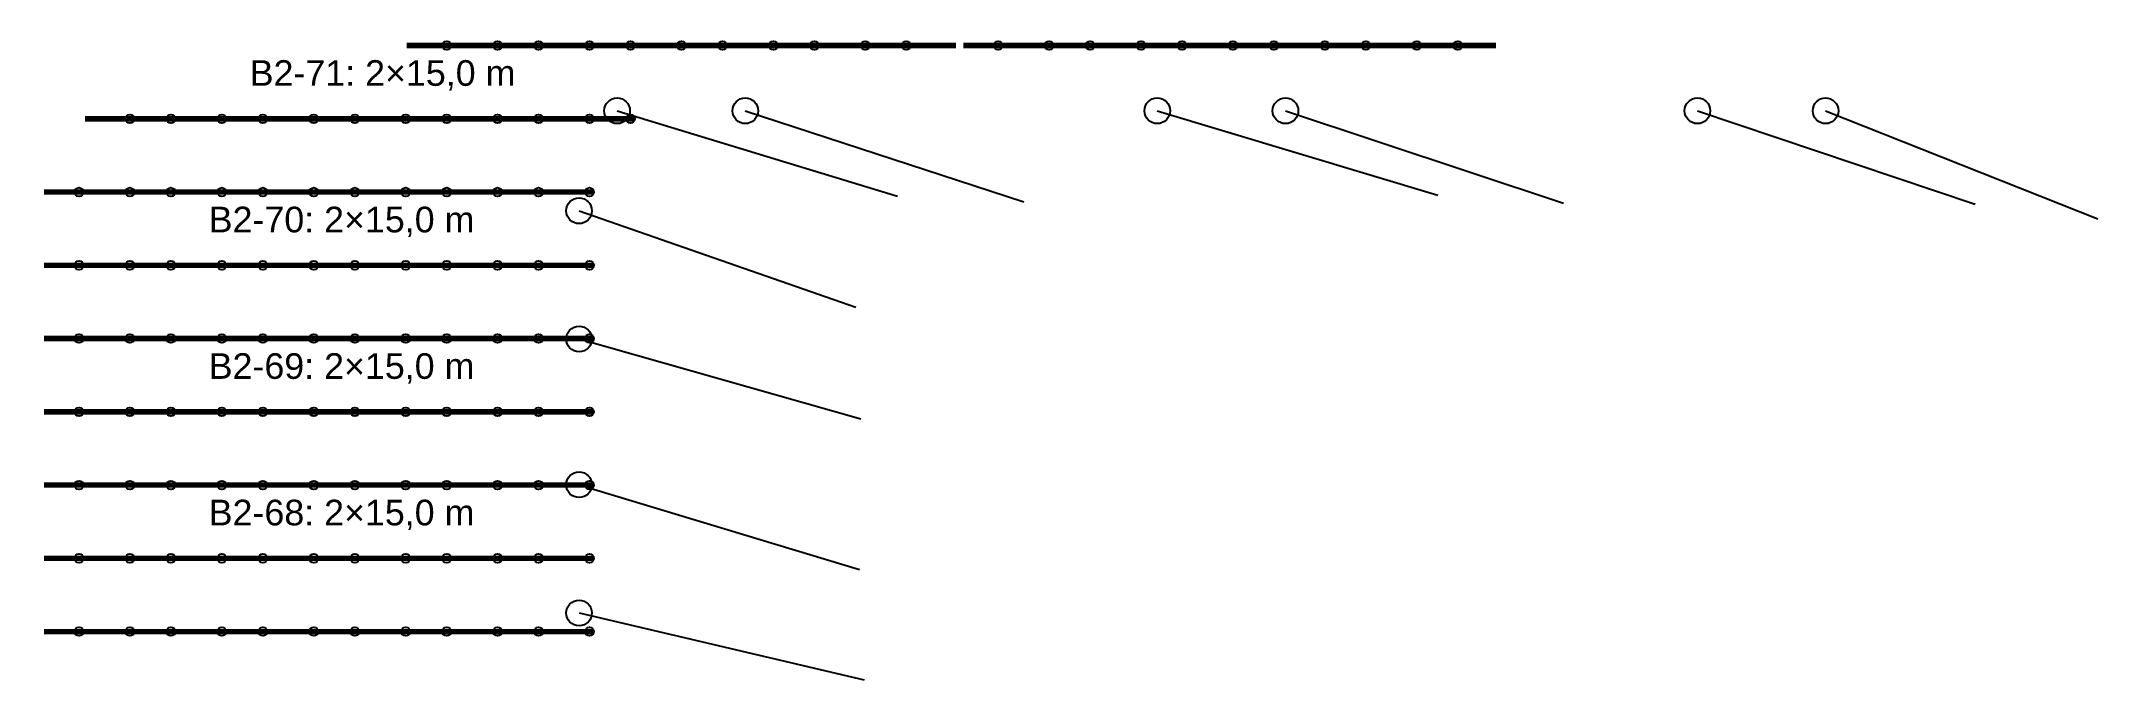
# Model space of a CAD drawing. Header units: millimetres. Extents: x 4893 to 477136, y -248774 to -84814.
# Drawn here: x 346690 to 402855, y -192350 to -174912 of the extents above; entities that cross this region are included whole.
import ezdxf

# ---------------------------------------------------------------- set-up
doc = ezdxf.new("R2010")
doc.units = ezdxf.units.MM
for name, color, linetype in [('GC-BICH NEO', 6, 'Continuous'), ('GC-DAY NEO', 5, 'Continuous'), ('GC-GHI CHU', 2, 'Continuous'), ('GC-HOP 40x60 GIA CUONG', 1, 'Continuous')]:
    doc.layers.add(name, color=color, linetype=linetype)
doc.styles.add('GC_VN', font='arial.ttf')

msp = doc.modelspace()

# ---------------------------------------------------------------- texts
at = {"layer": 'GC-GHI CHU', "style": 'GC_VN'}
for s, p in [('B2-71: 2×15,0 m', (352384.9701588509, -176132.1853968005)), ('B2-70: 2×15,0 m', (351264.9701588504, -180132.1853968005)), ('B2-69: 2×15,0 m', (351264.9701588504, -184132.1853968005)), ('B2-68: 2×15,0 m', (351264.9701588504, -188132.1853968004))]:
    msp.add_text(s, height=700, dxfattribs=at).set_placement(p)

# ---------------------------------------------------------------- linework, layer by layer
at = {"layer": 'GC-BICH NEO'}
for centre in [(362419.3944342711, -176813.6853968003), (365919.3944342711, -176813.6853968003), (377169.3944342711, -176813.6853968003), (380669.3944342711, -176813.6853968003), (391919.3944342711, -176813.6853968003), (395419.3944342711, -176813.6853968003), (361379.3944342711, -179543.6853968003), (361379.3944342711, -183043.6853968004), (361379.3944342711, -187023.6853968004), (361379.3944342711, -190523.6853968004)]:
    msp.add_circle(centre, 350, dxfattribs=at)
at = {"layer": 'GC-DAY NEO'}
for p, q in [((362419.3944342711, -176813.6853968003), (370071.3307501266, -179147.752794733)), ((365919.3944342711, -176813.6853968003), (373523.3835919437, -179299.5150148549)), ((377169.3944342711, -176813.6853968003), (384830.4852895038, -179117.5271682486)), ((380669.3944342711, -176813.6853968003), (388262.6477873731, -179332.1181466678)), ((391919.3944342711, -176813.6853968003), (399501.8757211003, -179364.3671752444)), ((395419.3944342711, -176813.6853968003), (402854.5895448661, -179766.2899533543)), ((361379.3944342711, -179543.6853968003), (368933.7833760398, -182176.4040898025)), ((361379.3944342711, -183043.6853968004), (369077.1639458896, -185221.8370320168)), ((361379.3944342711, -187023.6853968004), (369038.6827002282, -189333.5129355945)), ((361379.3944342711, -190523.6853968004), (369168.1590089738, -192349.9237163673))]:
    msp.add_line(p, q, dxfattribs=at)
at = {"layer": 'GC-HOP 40x60 GIA CUONG', "const_width": 150}
for points in [[(356669.3944342711, -175032.1853968003), (371669.3944342711, -175032.1853968003)], [(371869.3944342711, -175032.1853968003), (386419.3944342711, -175032.1853968003)], [(347884.9701588509, -177032.1853968005), (362884.9701588509, -177032.1853968005)], [(346764.9701588504, -179032.1853968003), (361764.9701588504, -179032.1853968003)], [(346764.9701588504, -181032.1853968005), (361764.9701588504, -181032.1853968005)], [(346764.9701588504, -183032.1853968004), (361764.9701588504, -183032.1853968004)], [(346764.9701588504, -185032.1853968005), (361764.9701588504, -185032.1853968005)], [(346764.9701588504, -187032.1853968004), (361764.9701588504, -187032.1853968004)], [(346764.9701588504, -189032.1853968004), (361764.9701588504, -189032.1853968004)], [(346764.9701588504, -191032.1853968004), (361764.9701588504, -191032.1853968004)]]:
    msp.add_lwpolyline(points, dxfattribs=at)
at = {"layer": 'GC-HOP 40x60 GIA CUONG'}
for centre in [(357764.9701588505, -175032.1853968003), (359154.9701588505, -175032.1853968003), (360274.9701588505, -175032.1853968003), (361664.9701588504, -175032.1853968003), (362784.9701588509, -175032.1853968003), (364174.9701588508, -175032.1853968003), (365294.9701588508, -175032.1853968003), (366684.9701588509, -175032.1853968003), (367804.9701588509, -175032.1853968003), (369194.9701588508, -175032.1853968003), (370314.9701588509, -175032.1853968003), (372824.9701588509, -175032.1853968003), (374214.9701588509, -175032.1853968003), (375334.9701588508, -175032.1853968003), (376724.9701588508, -175032.1853968003), (377844.9701588508, -175032.1853968003), (379234.9701588508, -175032.1853968003), (380354.9701588509, -175032.1853968003), (381744.9701588509, -175032.1853968003), (382864.9701588508, -175032.1853968003), (384254.9701588508, -175032.1853968003), (385374.9701588508, -175032.1853968003), (349114.9701588505, -177032.1853968005), (350234.9701588505, -177032.1853968005), (351624.9701588505, -177032.1853968005), (352744.9701588505, -177032.1853968005), (354134.9701588505, -177032.1853968005), (355254.9701588505, -177032.1853968005), (356644.9701588505, -177032.1853968005), (357764.9701588505, -177032.1853968005), (359154.9701588505, -177032.1853968005), (360274.9701588505, -177032.1853968005), (361664.9701588504, -177032.1853968005), (362784.9701588509, -177032.1853968005), (347724.9701588505, -179032.1853968003), (349114.9701588505, -179032.1853968003), (350234.9701588505, -179032.1853968003), (351624.9701588505, -179032.1853968003), (352744.9701588505, -179032.1853968003), (354134.9701588505, -179032.1853968003), (355254.9701588505, -179032.1853968003), (356644.9701588505, -179032.1853968003), (357764.9701588505, -179032.1853968003), (359154.9701588505, -179032.1853968003), (360274.9701588505, -179032.1853968003), (361664.9701588504, -179032.1853968003), (347724.9701588505, -181032.1853968005), (349114.9701588505, -181032.1853968005), (350234.9701588505, -181032.1853968005), (351624.9701588505, -181032.1853968005), (352744.9701588505, -181032.1853968005), (354134.9701588505, -181032.1853968005), (355254.9701588505, -181032.1853968005), (356644.9701588505, -181032.1853968005), (357764.9701588505, -181032.1853968005), (359154.9701588505, -181032.1853968005), (360274.9701588505, -181032.1853968005), (361664.9701588504, -181032.1853968005), (347724.9701588505, -183032.1853968004), (349114.9701588505, -183032.1853968004), (350234.9701588505, -183032.1853968004), (351624.9701588505, -183032.1853968004), (352744.9701588505, -183032.1853968004), (354134.9701588505, -183032.1853968004), (355254.9701588505, -183032.1853968004), (356644.9701588505, -183032.1853968004), (357764.9701588505, -183032.1853968004), (359154.9701588505, -183032.1853968004), (360274.9701588505, -183032.1853968004), (361664.9701588504, -183032.1853968004), (347724.9701588505, -185032.1853968005), (349114.9701588505, -185032.1853968005), (350234.9701588505, -185032.1853968005), (351624.9701588505, -185032.1853968005), (352744.9701588505, -185032.1853968005), (354134.9701588505, -185032.1853968005), (355254.9701588505, -185032.1853968005), (356644.9701588505, -185032.1853968005), (357764.9701588505, -185032.1853968005), (359154.9701588505, -185032.1853968005), (360274.9701588505, -185032.1853968005), (361664.9701588504, -185032.1853968005), (347724.9701588505, -187032.1853968004), (349114.9701588505, -187032.1853968004), (350234.9701588505, -187032.1853968004), (351624.9701588505, -187032.1853968004), (352744.9701588505, -187032.1853968004), (354134.9701588505, -187032.1853968004), (355254.9701588505, -187032.1853968004), (356644.9701588505, -187032.1853968004), (357764.9701588505, -187032.1853968004), (359154.9701588505, -187032.1853968004), (360274.9701588505, -187032.1853968004), (361664.9701588504, -187032.1853968004), (347724.9701588505, -189032.1853968004), (349114.9701588505, -189032.1853968004), (350234.9701588505, -189032.1853968004), (351624.9701588505, -189032.1853968004), (352744.9701588505, -189032.1853968004), (354134.9701588505, -189032.1853968004), (355254.9701588505, -189032.1853968004), (356644.9701588505, -189032.1853968004), (357764.9701588505, -189032.1853968004), (359154.9701588505, -189032.1853968004), (360274.9701588505, -189032.1853968004), (361664.9701588504, -189032.1853968004), (347724.9701588505, -191032.1853968004), (349114.9701588505, -191032.1853968004), (350234.9701588505, -191032.1853968004), (351624.9701588505, -191032.1853968004), (352744.9701588505, -191032.1853968004), (354134.9701588505, -191032.1853968004), (355254.9701588505, -191032.1853968004), (356644.9701588505, -191032.1853968004), (357764.9701588505, -191032.1853968004), (359154.9701588505, -191032.1853968004), (360274.9701588505, -191032.1853968004), (361664.9701588504, -191032.1853968004)]:
    msp.add_circle(centre, 120, dxfattribs=at)

msp.set_redraw_order([(e.dxf.handle, doc.entitydb.next_handle()) for e in msp.query("TEXT MTEXT ATTDEF DIMENSION ARC_DIMENSION")])  # texts and dimensions are drawn at this point

doc.saveas('drawing.dxf')
